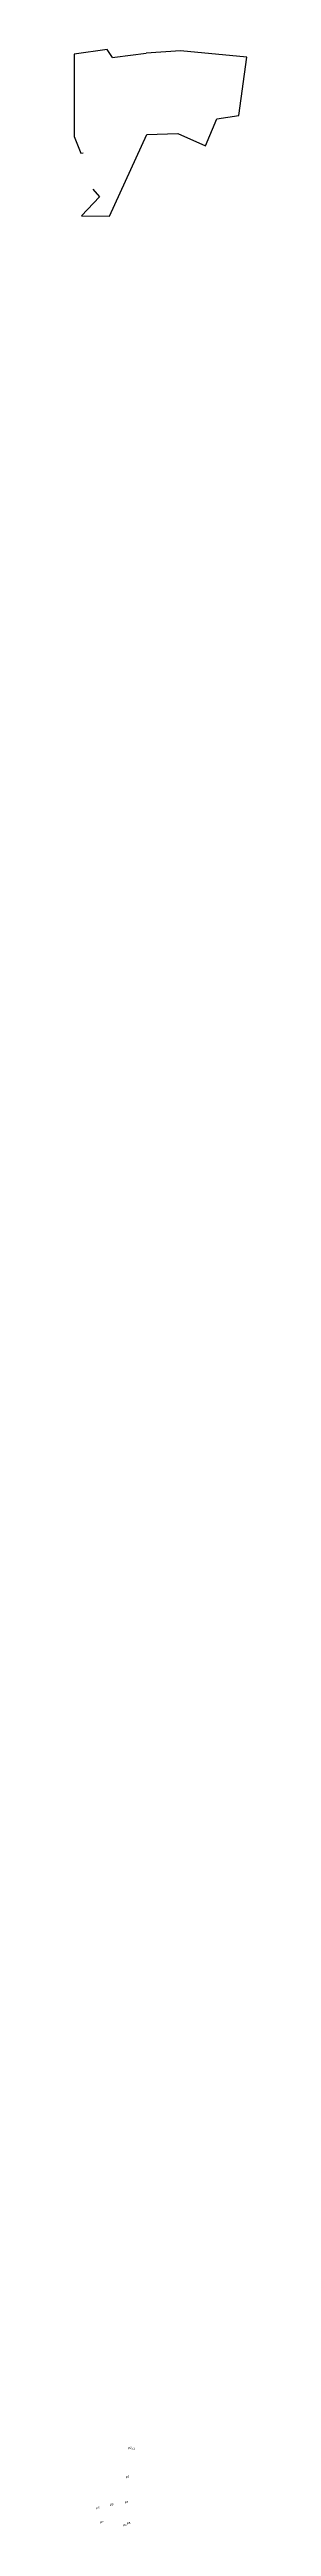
# Model space of a CAD drawing. Extents: x 536112 to 549712, y 1834765 to 1839155.
# Drawn here: x 538698 to 538853, y 1836941 to 1839155 of the extents above; entities that cross this region are included whole.
import ezdxf

# ---------------------------------------------------------------- set-up
doc = ezdxf.new("R2010")
doc.units = 0
for name, color, linetype in [('Level 10', 7, 'Continuous'), ('Level 12', 7, 'Continuous'), ('Level 7', 7, 'Continuous')]:
    doc.layers.add(name, color=color, linetype=linetype)

msp = doc.modelspace()

# ---------------------------------------------------------------- linework, layer by layer
at = {"layer": 'Level 10'}
for p, q in [((538727.8, 1839155), (538698.3, 1839151)), ((538698.3, 1839151), (538698.3, 1839077.4)), ((538732.6, 1839147.9), (538727.8, 1839155)), ((538732.6, 1839147.9), (538734.6, 1839148.3)), ((538734.6, 1839148.3), (538762.9, 1839151.8)), ((538793.5, 1839153.9), (538762.9, 1839151.8)), ((538852.9, 1839148.3), (538793.5, 1839153.9)), ((538846, 1839096), (538852.9, 1839148.3)), ((538698.3, 1839077.4), (538704.3, 1839062.5)), ((538729.8, 1839006), (538763.4, 1839079.1)), ((538763.4, 1839079.1), (538791.1, 1839080)), ((538791.1, 1839080), (538816, 1839069)), ((538816, 1839069), (538826, 1839093)), ((538826, 1839093), (538846, 1839096)), ((538704.3, 1839062.5), (538706.3, 1839062.8)), ((538720.8, 1839023.3), (538704.9, 1839006.5)), ((538714.8, 1839030.1), (538720.8, 1839023.3)), ((538704.9, 1839006.5), (538729.8, 1839006))]:
    msp.add_line(p, q, dxfattribs=at)
at = {"layer": 'Level 7'}
for p, q in [((538746.9, 1837010.5), (538746.9, 1837010.5)), ((538749.8, 1837009.6), (538749.8, 1837009.6)), ((538744.8, 1836984.5), (538744.8, 1836984.5)), ((538718.3, 1836956.7), (538718.3, 1836956.7)), ((538730.6, 1836959.8), (538730.6, 1836959.8)), ((538743.9, 1836961.9), (538743.9, 1836961.9)), ((538721.8, 1836944), (538721.8, 1836944)), ((538742.5, 1836941.4), (538742.5, 1836941.4)), ((538745.8, 1836943.1), (538745.8, 1836943.1))]:
    msp.add_line(p, q, dxfattribs=at)

# ---------------------------------------------------------------- texts
at = {"layer": 'Level 12'}
for s, p in [('p2', (538746.9, 1837010.5)), ('p1', (538749.8, 1837009.6)), ('p3', (538744.8, 1836984.5)), ('p8', (538718.3, 1836956.7)), ('p9', (538730.6, 1836959.8)), ('p4', (538743.9, 1836961.9)), ('p7', (538721.8, 1836944)), ('p6', (538742.5, 1836941.4)), ('p5', (538745.8, 1836943.1))]:
    msp.add_text(s, height=1.8, dxfattribs=at).set_placement(p)

doc.saveas('drawing.dxf')
